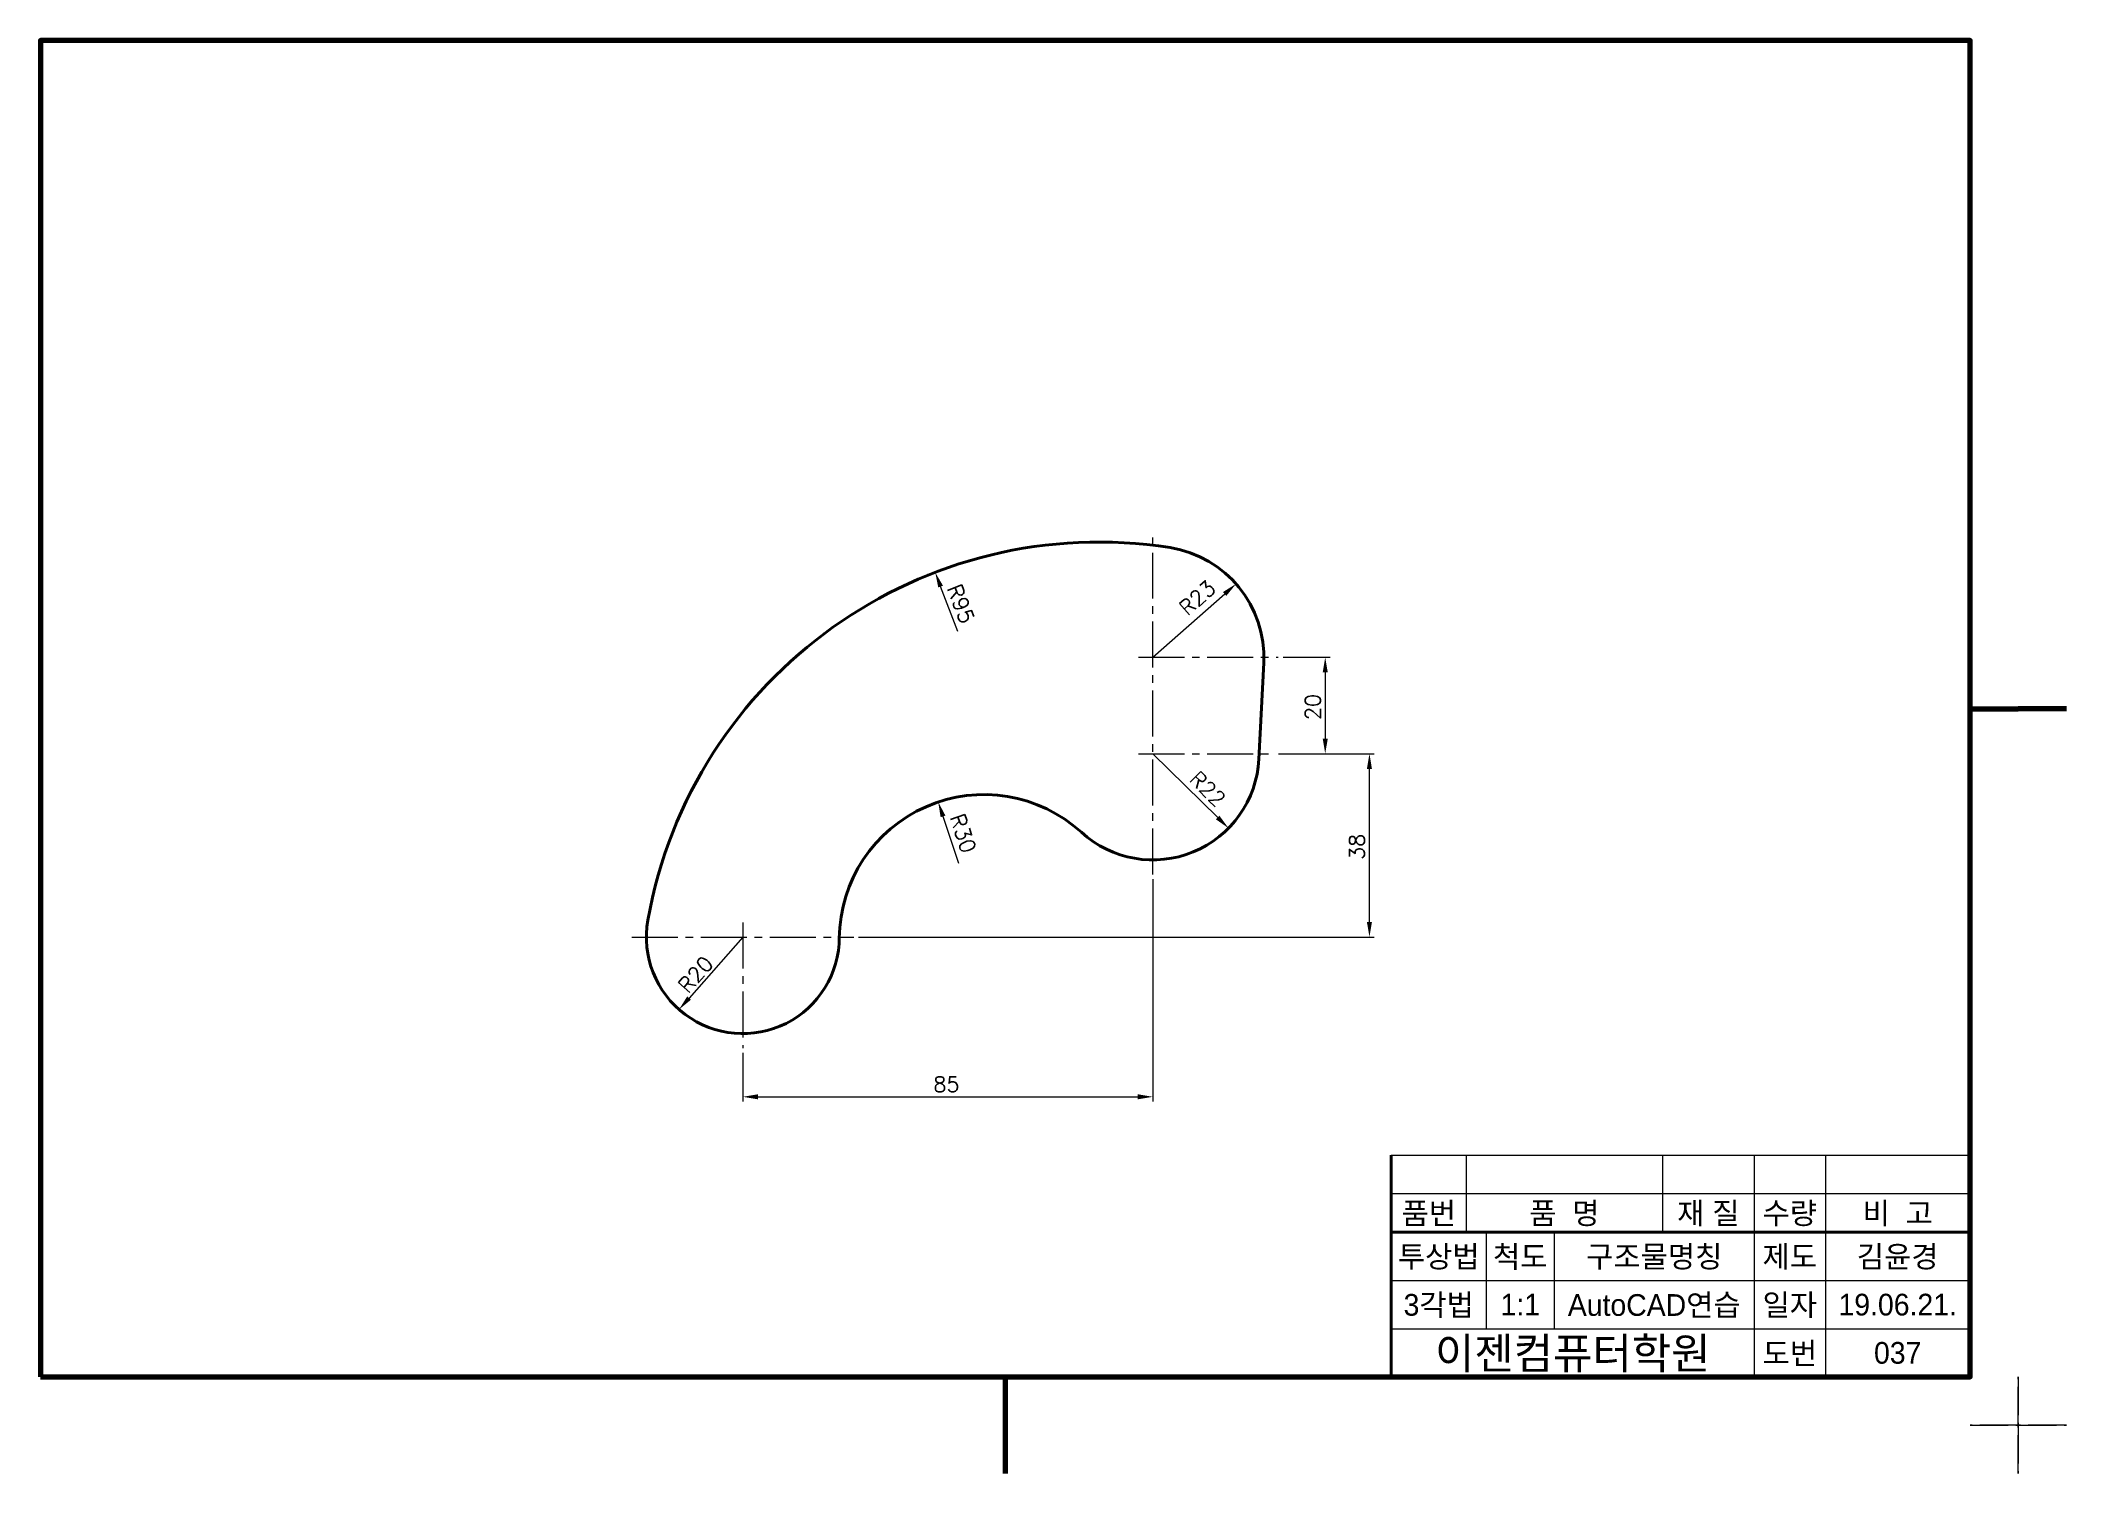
# Model space of a CAD drawing. Header units: millimetres. Extents: x 0 to 4210, y 0 to 2980.
# Drawn here: x 2530 to 2950, y 881 to 1178 of the extents above; entities that cross this region are included whole.
import ezdxf
from ezdxf.enums import TextEntityAlignment as Align

# ---------------------------------------------------------------- set-up
doc = ezdxf.new("R2010")
doc.units = ezdxf.units.MM
doc.linetypes.add('CENTER2', pattern=[28.575, 19.05, -3.175, 3.175, -3.175])
doc.linetypes.add('PHANTOM2', pattern=[31.75, 15.875, -3.175, 3.175, -3.175, 3.175, -3.175])
for name, color, linetype, lineweight in [('가는선', 1, 'Continuous', 13), ('구분선', 1, 'PHANTOM2', 13), ('문자', 2, 'Continuous', 20), ('외곽선', 4, 'Continuous', 70), ('외형선', 3, 'Continuous', 40), ('중심선', 1, 'CENTER2', 13), ('치수선', 1, 'Continuous', 13)]:
    doc.layers.add(name, color=color, linetype=linetype, lineweight=lineweight)
doc.styles.get("Standard").update_dxf_attribs({"font": 'romans.shx'})
doc.styles.add('한글', font='')
doc.styles.get('한글').set_extended_font_data('Gulim')

msp = doc.modelspace()

# ---------------------------------------------------------------- texts
at = {"layer": '문자', "ltscale": 0.5}
for s, rotation, p in [('R95', 290.9444, (2717.86, 1064.53)), ('R23', 41.3902, (2767.77, 1058.58)), ('20', 90, (2795.33, 1037.17)), ('R22', 315.4838, (2767.93, 1024.66)), ('R30', 288.4435, (2718.46, 1017.09)), ('38', 90, (2804.5, 1008.17)), ('R20', 48.592, (2664.28, 980.3))]:
    msp.add_text(s, height=3.15, rotation=rotation, dxfattribs=at).set_placement(p)
msp.add_text('85', height=3.15, dxfattribs=at).set_placement((2715.1, 960.07))
at = {"layer": '문자', "ltscale": 0.5, "style": '한글'}
for s, height, p in [('품번', 4.5, (2817.79, 935)), ('품  명', 4.5, (2845.9, 935)), ('재 질', 4.5, (2875.75, 935)), ('수량', 4.5, (2892.64, 935)), ('비  고', 4.5, (2915.01, 935)), ('투상법', 4.5, (2819.86, 926)), ('척도', 4.5, (2836.76, 926)), ('구조물명칭', 4.5, (2864.54, 926)), ('제도', 4.5, (2892.64, 926)), ('김윤경', 4.5, (2915.01, 926)), ('3각법', 4.5, (2819.86, 916)), ('1:1', 4.5, (2836.76, 916)), ('AutoCAD연습', 4.5, (2864.54, 916)), ('일자', 4.5, (2892.64, 916)), ('19.06.21.', 4.5, (2915.01, 916)), ('이젠컴퓨터학원', 6.5, (2847.64, 906)), ('도번', 4.5, (2892.64, 906)), ('037', 4.5, (2915.01, 906))]:
    msp.add_text(s, height=height, dxfattribs=at).set_placement(p, align=Align.MIDDLE)

# ---------------------------------------------------------------- linework, layer by layer
at = {"layer": '가는선', "ltscale": 0.5}
for p, q in [((2810, 947), (2930, 947)), ((2825.58, 947), (2825.58, 931)), ((2866.22, 947), (2866.22, 931)), ((2885.27, 947), (2885.27, 901)), ((2900.01, 947), (2900.01, 901)), ((2810, 939), (2930, 939)), ((2829.73, 931), (2829.73, 911)), ((2843.8, 931), (2843.8, 911)), ((2810, 921), (2930, 921)), ((2810, 911), (2930, 911))]:
    msp.add_line(p, q, dxfattribs=at)
at = {"layer": '구분선', "ltscale": 0.5}
for points in [[(2930, 891), (2940, 891), (2940, 901)], [(2930, 891), (2940, 891), (2940, 901)], [(2940, 901), (2940, 891), (2950, 891)], [(2940, 901), (2940, 891), (2950, 891)], [(2940, 901), (2940, 891), (2950, 891)], [(2940, 901), (2940, 891), (2950, 891)], [(2940, 881), (2940, 891), (2930, 891)], [(2950, 891), (2940, 891), (2940, 881)], [(2950, 891), (2940, 891), (2940, 881)]]:
    msp.add_lwpolyline(points, dxfattribs=at)
at = {"layer": '외곽선', "ltscale": 0.5}
for p, q in [((2930, 1039.5), (2940, 1039.5)), ((2950, 1039.5), (2940, 1039.5)), ((2950, 1039.5), (2940, 1039.5)), ((2930, 901), (2930, 947)), ((2730, 901), (2730, 891)), ((2730, 901), (2730, 891)), ((2730, 891), (2730, 881))]:
    msp.add_line(p, q, dxfattribs=at)
msp.add_lwpolyline([(2530, 901), (2930, 901), (2930, 1178), (2530, 1178)], close=True, dxfattribs=at)
at = {"layer": '외형선', "ltscale": 0.5}
for p, q in [((2782.57, 1029.07), (2783.57, 1049.02)), ((2810, 947), (2810, 939)), ((2810, 939), (2810, 931)), ((2810, 931), (2930, 931)), ((2810, 931), (2810, 911)), ((2810, 911), (2810, 901))]:
    msp.add_line(p, q, dxfattribs=at)
for centre, radius, start, end in [((2749.44, 979.04), 95, 81.0846, 169.9174), ((2760.6, 1050.17), 23, 357.134, 81.0846), ((2760.6, 1030.17), 22, 227.6919, 357.134), ((2725.59, 991.71), 30, 47.6919, 179.4776), ((2675.6, 992.17), 20, 169.9174, 0)]:
    msp.add_arc(centre, radius, start, end, dxfattribs=at)
at = {"layer": '중심선', "ltscale": 0.5}
for p, q in [((2760.6, 1005.17), (2760.6, 1076.38)), ((2757.6, 1050.17), (2786.6, 1050.17)), ((2757.6, 1030.17), (2785.62, 1030.17)), ((2652.6, 992.17), (2698.6, 992.17)), ((2675.6, 995.17), (2675.6, 969.17))]:
    msp.add_line(p, q, dxfattribs=at)
at = {"layer": '치수선', "ltscale": 0.5}
for p, q in [((2720.17, 1055.51), (2716.6, 1064.82)), ((2760.6, 1050.17), (2775.49, 1063.29)), ((2787.6, 1050.17), (2797.33, 1050.17)), ((2796.33, 1047.02), (2796.33, 1033.32)), ((2760.6, 1030.17), (2774.04, 1016.95)), ((2786.62, 1030.17), (2797.33, 1030.17)), ((2797.33, 1030.17), (2806.5, 1030.17)), ((2805.5, 995.32), (2805.5, 1027.02)), ((2720.36, 1007.42), (2717.1, 1017.19)), ((2760.6, 1004.17), (2760.6, 958.07)), ((2675.6, 992.17), (2664.45, 979.53)), ((2699.6, 992.17), (2806.5, 992.17)), ((2675.6, 968.17), (2675.6, 958.07)), ((2678.75, 959.07), (2757.45, 959.07))]:
    msp.add_line(p, q, dxfattribs=at)
for points in [[(2717.09, 1065.01), (2716.11, 1064.63), (2715.48, 1067.76)], [(2775.14, 1063.69), (2775.83, 1062.9), (2777.85, 1065.38)], [(2795.81, 1047.02), (2796.86, 1047.02), (2796.33, 1050.17)], [(2795.81, 1033.32), (2796.86, 1033.32), (2796.33, 1030.17)], [(2804.97, 1027.02), (2806.02, 1027.02), (2805.5, 1030.17)], [(2717.6, 1017.35), (2716.6, 1017.02), (2716.1, 1020.17)], [(2774.4, 1017.33), (2773.67, 1016.58), (2776.28, 1014.75)], [(2804.97, 995.32), (2806.02, 995.32), (2805.5, 992.17)], [(2664.06, 979.88), (2664.84, 979.19), (2662.37, 977.17)], [(2678.75, 959.6), (2678.75, 958.55), (2675.6, 959.07)], [(2757.45, 959.6), (2757.45, 958.55), (2760.6, 959.07)]]:
    msp.add_solid(points, dxfattribs=at)

msp.set_redraw_order([(e.dxf.handle, doc.entitydb.next_handle()) for e in msp.query("TEXT MTEXT ATTDEF DIMENSION ARC_DIMENSION")])  # texts and dimensions are drawn at this point

doc.saveas('drawing.dxf')
